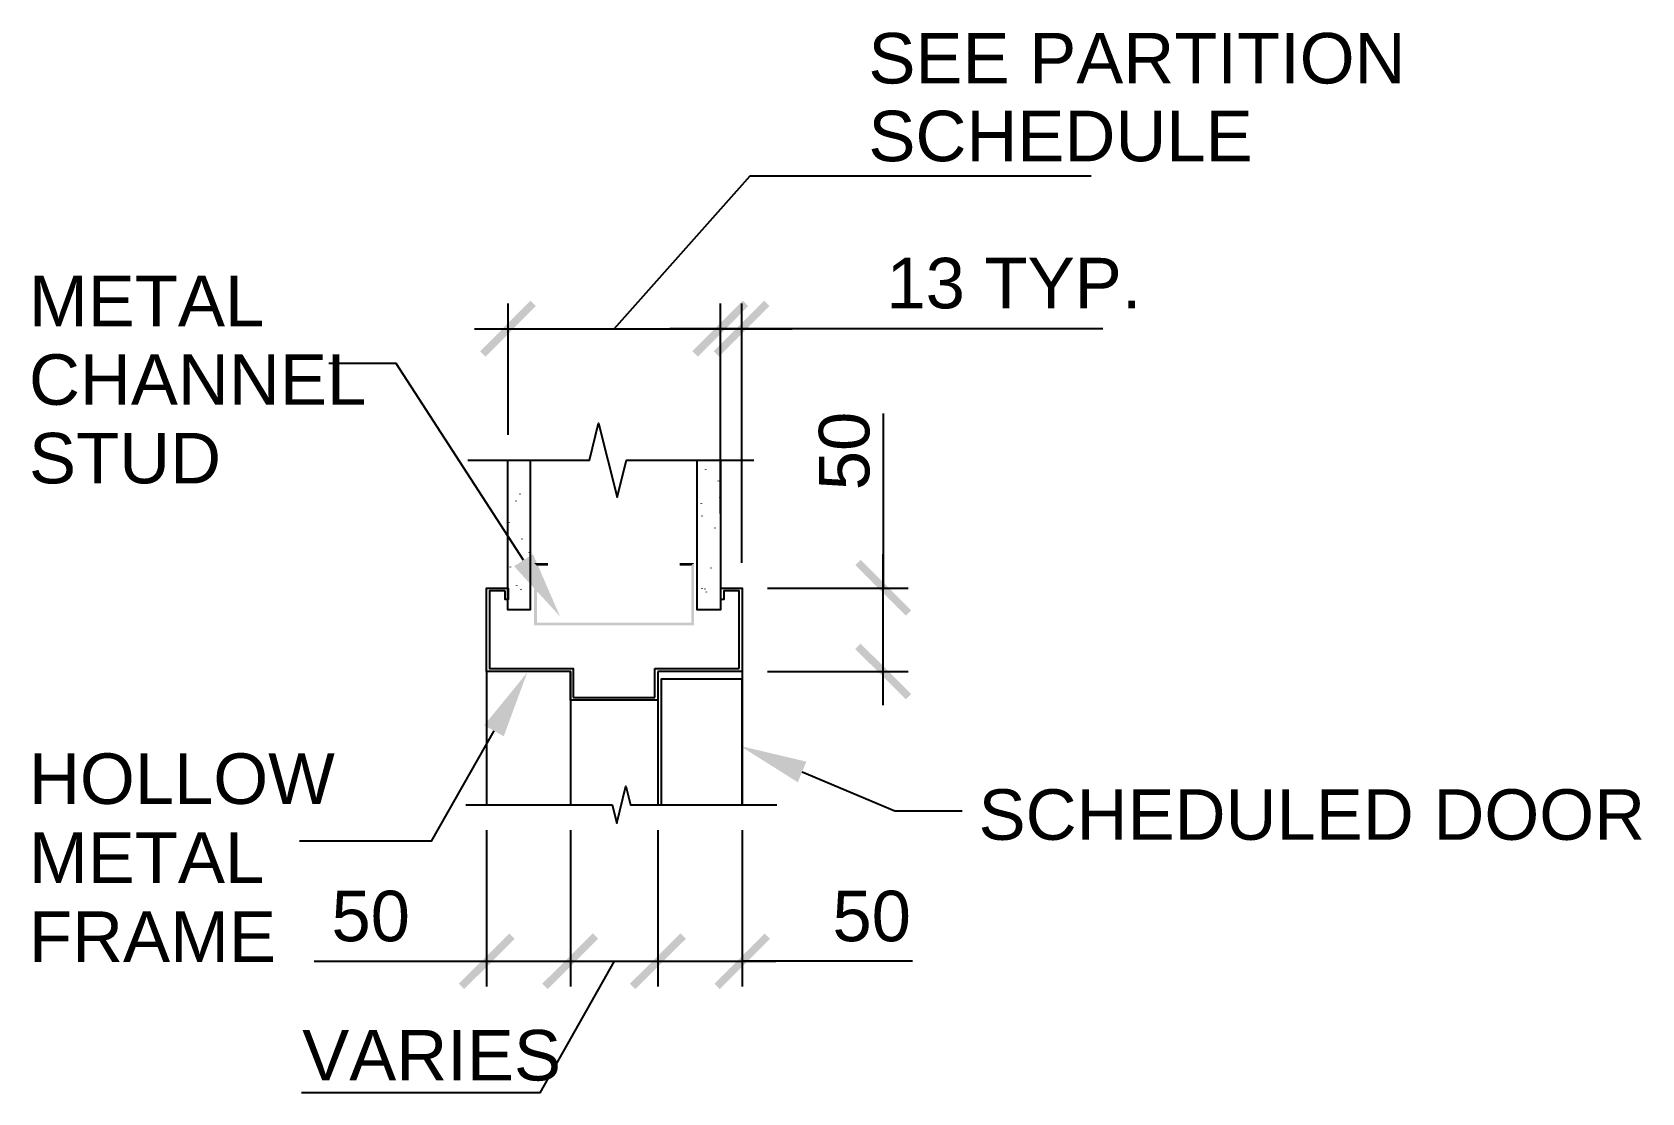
# Model space of a CAD drawing. Header units: millimetres. Extents: x 13966 to 119666, y -11631 to -5051.
# Drawn here: x 114886 to 119666, y -10695 to -7546 of the extents above; entities that cross this region are included whole.
import ezdxf

# ---------------------------------------------------------------- set-up
doc = ezdxf.new("R2010")
doc.units = ezdxf.units.MM
doc.header["$MEASUREMENT"] = 0
doc.layers.add('NewA-Zz_20_10_90-T_TextWindow', color=7, linetype='Continuous')
doc.layers.add('NewA-Zz_30_30-P_ExternalReferenceDrawing', color=7, linetype='Continuous')
doc.styles.add('GENERATED_STYLE_1', font='')
doc.styles.get('GENERATED_STYLE_1').set_extended_font_data('Arial')

msp = doc.modelspace()

# ---------------------------------------------------------------- texts
at = {"layer": 'NewA-Zz_20_10_90-T_TextWindow', "linetype": 'Continuous', "char_height": 150, "attachment_point": 1, "style": 'GENERATED_STYLE_1'}
for s, insert, line_spacing_factor in [('\\A1;{\\fArial|b0|i0|c0|p34;SEE PARTITION\\P\\fArial|b0|i0|c0|p34;SCHEDULE}', (117369.2, -7548.3), 0.92341), ('\\A1;{\\fArial|b0|i0|c0|p34;METAL\\P\\fArial|b0|i0|c0|p34;CHANNEL\\P\\fArial|b0|i0|c0|p34;STUD}', (114876.8, -8268.9), 0.933032), ('\\A1;{\\fArial|b0|i0|c0|p34;HOLLOW\\P\\fArial|b0|i0|c0|p34;METAL\\P\\fArial|b0|i0|c0|p34;FRAME}', (114876.8, -9687.1), 0.937867)]:
    msp.add_mtext(s, dxfattribs=dict(at, insert=insert, line_spacing_factor=line_spacing_factor))
for s, insert in [('\\A1;{\\fArial|b0|i0|c0|p34;13 TYP.}', (117422.8, -8215.9)), ('\\A1;{\\fArial|b0|i0|c0|p34;SCHEDULED DOOR}', (117696.3, -9793.6)), ('\\A1;{\\fArial|b0|i0|c0|p34;50}', (115775, -10094.8)), ('\\A1;{\\fArial|b0|i0|c0|p34;50}', (117262.5, -10094.8)), ('\\A1;{\\fArial|b0|i0|c0|p34;VARIES}', (115688, -10508.1))]:
    msp.add_mtext(s, dxfattribs=dict(at, insert=insert))
at = {"layer": 'NewA-Zz_20_10_90-T_TextWindow', "linetype": 'Continuous', "insert": (117222.1, -8905.8), "char_height": 150, "attachment_point": 1, "rotation": 90, "style": 'GENERATED_STYLE_1'}
msp.add_mtext('\\A1;{\\fArial|b0|i0|c0|p34;50}', dxfattribs=at)

# ---------------------------------------------------------------- hatches: boundary and pattern name
at = {"layer": 'NewA-Zz_30_30-P_ExternalReferenceDrawing', "linetype": 'Continuous', "lineweight": 13}
for points in [[(116365.9, -8343), (116216.6, -8493.3), (116232.5, -8509.2)], [(116381.7, -8358.9), (116365.9, -8343), (116232.5, -8509.2)], [(116846.3, -8493.3), (116863.3, -8509.2), (116996.6, -8343)], [(116846.3, -8493.3), (116863.3, -8509.2), (116996.6, -8343)], [(116863.3, -8509.2), (117012.5, -8358.9), (116996.6, -8343)], [(116863.3, -8509.2), (117012.5, -8358.9), (116996.6, -8343)], [(117060.1, -8343), (116909.8, -8493.3), (116925.7, -8509.2)], [(117076, -8358.9), (117060.1, -8343), (116925.7, -8509.2)], [(116373.3, -9095.5), (116317.2, -9131.5), (116453.7, -9280.7)], [(116376.4, -9307.2), (116384.9, -9298.7), (116376.4, -9122)], [(116384.9, -9298.7), (116384.9, -9129.4), (116376.4, -9122)], [(116376.4, -9122), (116384.9, -9129.4), (116417.7, -9122)], [(116384.9, -9129.4), (116417.7, -9129.4), (116417.7, -9122)], [(116809.3, -9122), (116809.3, -9129.4), (116851.6, -9122)], [(116809.3, -9129.4), (116843.2, -9129.4), (116851.6, -9122)], [(116851.6, -9122), (116843.2, -9129.4), (116851.6, -9307.2)], [(117496.2, -9262.7), (117345.9, -9112.4), (117330, -9128.3)], [(117480.3, -9278.6), (117496.2, -9262.7), (117330, -9128.3)], [(116843.2, -9129.4), (116843.2, -9298.7), (116851.6, -9307.2)], [(116851.6, -9307.2), (116843.2, -9298.7), (116376.4, -9307.2)], [(116843.2, -9298.7), (116384.9, -9298.7), (116376.4, -9307.2)], [(117345.9, -9361.2), (117330, -9377), (117496.2, -9510.4)], [(117330, -9377), (117480.3, -9526.3), (117496.2, -9510.4)], [(116228.3, -9603.5), (116286.5, -9636.3), (116356.3, -9446.9)], [(117159.6, -9772.8), (117185, -9711.5), (116988.2, -9664.9)], [(116303.4, -10221.6), (116153.1, -10370.8), (116169, -10386.7)], [(116319.3, -10237.5), (116303.4, -10221.6), (116169, -10386.7)], [(116400.8, -10370.8), (116416.7, -10386.7), (116551.1, -10221.6)], [(116551.1, -10221.6), (116400.8, -10370.8), (116416.7, -10386.7)], [(116416.7, -10386.7), (116566.9, -10237.5), (116551.1, -10221.6)], [(116566.9, -10237.5), (116551.1, -10221.6), (116416.7, -10386.7)], [(116811.4, -10221.6), (116661.1, -10370.8), (116677, -10386.7)], [(116661.1, -10370.8), (116677, -10386.7), (116811.4, -10221.6)], [(116827.3, -10237.5), (116811.4, -10221.6), (116677, -10386.7)], [(116677, -10386.7), (116827.3, -10237.5), (116811.4, -10221.6)], [(116912, -10370.8), (116927.8, -10386.7), (117061.2, -10221.6)], [(116927.8, -10386.7), (117077.1, -10237.5), (117061.2, -10221.6)]]:
    msp.add_hatch(color=7, dxfattribs=at).paths.add_polyline_path(points)

# ---------------------------------------------------------------- linework, layer by layer
at = {"layer": 'NewA-Zz_30_30-P_ExternalReferenceDrawing', "linetype": 'Continuous', "flags": 128}
for points in [[(116614.6, -8426.6), (117017.8, -7972.6), (118030.6, -7972.6)], [(116299.2, -8741), (116299.2, -8351.5)], [(116930, -8741), (116930, -8351.5)], [(116930, -8974.9), (116930, -8351.5)], [(116993.5, -9120.9), (116993.5, -8351.5)], [(116199.7, -8426.6), (117029.4, -8426.6)], [(116930, -8426.6), (116779.7, -8426.6)], [(116993.5, -8426.6), (116930, -8426.6)], [(116993.5, -8426.6), (117142.7, -8426.6)], [(118065.5, -8426.6), (116993.5, -8426.6)], [(116344.7, -9113.5), (115966.9, -8529.3), (115766.8, -8529.3)], [(117412.6, -8678.5), (117412.6, -9196.1)], [(116179.6, -8816.1), (116541.5, -8816.1), (116568, -8707.1), (116623, -8926.2), (116650.6, -8816.1), (117029.4, -8816.1)], [(116298.1, -8816.1), (116298.1, -9259.6), (116365.9, -9259.6), (116365.9, -8816.1)], [(116930, -8816.1), (116930, -9260.6), (116861.2, -9260.6), (116861.2, -8816.1)], [(116885.5, -8844.7), (116885.5, -8845.7)], [(116923.6, -8877.5), (116923.6, -8878.6)], [(116298.1, -8921.9), (116298.1, -8923)], [(116322.5, -8936.8), (116322.5, -8937.8)], [(116334.1, -8916.7), (116334.1, -8917.7)], [(116927.8, -8926.2), (116927.8, -8927.2)], [(116872.8, -8945.2), (116872.8, -8946.3)], [(116874.9, -8982.3), (116874.9, -8983.3)], [(116301.3, -9001.3), (116301.3, -9002.4)], [(116913, -9017.2), (116913, -9018.3)], [(116340.5, -9050), (116340.5, -9051.1)], [(116361.6, -9090.2), (116361.6, -9091.3)], [(117412.6, -9544.2), (117412.6, -9095.5)], [(116305.5, -9133.6), (116305.5, -9134.7)], [(116901.4, -9135.7), (116901.4, -9136.8)], [(116484.4, -9529.4), (116484.4, -9443.7), (116235.7, -9443.7), (116235.7, -9196.1), (116299.2, -9196.1), (116299.2, -9229.9), (116290.7, -9229.9), (116290.7, -9204.5)], [(116290.7, -9204.5), (116244.2, -9204.5), (116244.2, -9435.2), (116492.9, -9435.2), (116492.9, -9521)], [(116324.6, -9187.6), (116324.6, -9188.6)], [(116337.3, -9199.2), (116337.3, -9200.3)], [(116874.9, -9196.1), (116874.9, -9197.1)], [(116883.4, -9198.2), (116883.4, -9199.2)], [(116887.6, -9207.7), (116887.6, -9208.8)], [(116986, -9435.2), (116986, -9204.5), (116939.5, -9204.5), (116939.5, -9229.9), (116931, -9229.9), (116931, -9196.1), (116994.5, -9196.1), (116994.5, -9443.7)], [(117069.7, -9196.1), (117487.7, -9196.1)], [(116235.7, -9443.7), (116235.7, -9839.5)], [(116484.4, -9443.7), (116484.4, -9839.5)], [(116735.2, -9435.2), (116986, -9435.2)], [(116735.2, -9521), (116735.2, -9435.2)], [(116994.5, -9443.7), (116743.7, -9443.7)], [(116743.7, -9443.7), (116743.7, -9529.4)], [(116994.5, -9443.7), (116994.5, -9839.5)], [(117069.7, -9443.7), (117487.7, -9443.7)], [(116994.5, -9839.5), (116994.5, -9467), (116754.3, -9467), (116754.3, -9839.5)], [(116743.7, -9529.4), (116484.4, -9529.4)], [(116492.9, -9521), (116735.2, -9521)], [(116743.7, -9529.4), (116743.7, -9839.5)], [(116256.9, -9620.4), (116070.6, -9947.5), (115680.3, -9947.5)], [(117172.3, -9742.2), (117447.5, -9857.5), (117647.5, -9857.5)], [(116174.3, -9839.5), (116608.2, -9839.5), (116622, -9894.6), (116649.5, -9784.5), (116663.3, -9839.5), (117097.2, -9839.5)], [(116235.7, -9914.7), (116235.7, -10379.3)], [(116484.4, -9914.7), (116484.4, -10379.3)], [(116484.4, -9914.7), (116484.4, -10379.3)], [(116743.7, -9914.7), (116743.7, -10379.3)], [(116743.7, -9914.7), (116743.7, -10379.3)], [(116994.5, -9914.7), (116994.5, -10379.3)], [(116614.6, -10304.1), (116393.4, -10694.7), (115686.4, -10694.7)], [(115723.5, -10304.1), (116235.7, -10304.1)], [(116136.2, -10304.1), (116583.9, -10304.1)], [(116383.9, -10304.1), (116844.2, -10304.1)], [(116644.2, -10304.1), (117094, -10304.1)], [(117500.4, -10304.1), (116994.5, -10304.1)]]:
    msp.add_lwpolyline(points, dxfattribs=at)

msp.set_redraw_order([(e.dxf.handle, doc.entitydb.next_handle()) for e in msp.query("TEXT MTEXT ATTDEF DIMENSION ARC_DIMENSION")])  # texts and dimensions are drawn at this point

doc.saveas('drawing.dxf')
